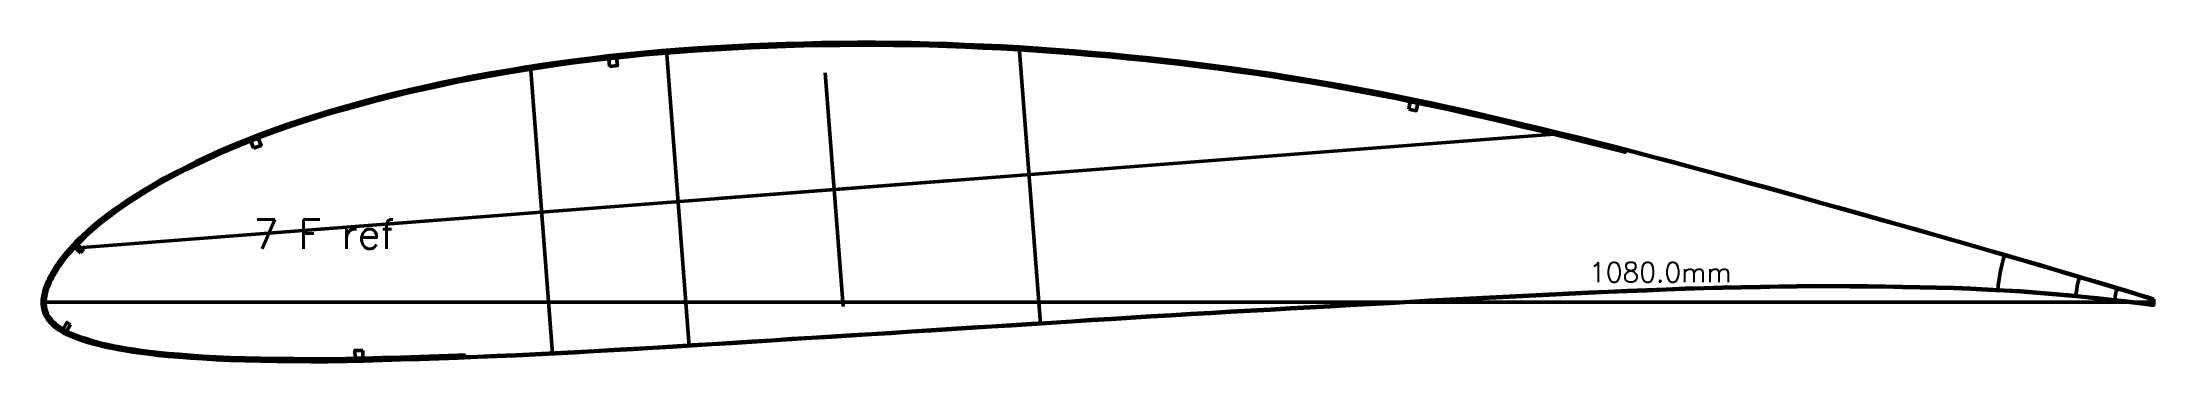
# Model space of a CAD drawing. Header units: metres. Extents: x -405 to 675, y -15418 to 133.
# Drawn here: x -405 to 675, y -1230 to -1067 of the extents above; entities that cross this region are included whole.
import ezdxf
from ezdxf.enums import TextEntityAlignment as Align

# ---------------------------------------------------------------- set-up
doc = ezdxf.new("R2010")
doc.units = ezdxf.units.M
for name, color, linetype, lineweight in [('FoilLayer', 7, 'Continuous', 50), ('RefFoilLayer', 7, 'Continuous', 50), ('StringerLayer', 7, 'Continuous', 50), ('SubLayer', 7, 'Continuous', 50), ('TextLayer', 7, 'Continuous', 50)]:
    doc.layers.add(name, color=color, linetype=linetype, lineweight=lineweight)
doc.styles.add('MSゴシック', font='romans')

msp = doc.modelspace()

# ---------------------------------------------------------------- texts
at = {"layer": 'TextLayer', "style": 'MSゴシック'}
msp.add_text('7 F ref', height=15, dxfattribs=at).set_placement((-297, -1172.7))
msp.add_text('1080.0mm', height=10, dxfattribs=at).set_placement((459, -1192.7), align=Align.BOTTOM_RIGHT)

# ---------------------------------------------------------------- linework, layer by layer
at = {"layer": 'FoilLayer'}
msp.add_lwpolyline([(674.9, -1198.8), (671.6, -1197.8), (666.3, -1196.1), (660.5, -1194.4), (654.2, -1192.5), (647.4, -1190.4), (640, -1188.3), (632.2, -1186), (624.1, -1183.5), (615.7, -1181.1), (607.2, -1178.6), (598.7, -1176.2), (590.1, -1173.6), (581.3, -1171.1), (572.4, -1168.5), (563.4, -1165.9), (554.2, -1163.4), (544.8, -1160.7), (535.3, -1158), (525.7, -1155.3), (516, -1152.6), (506.2, -1149.9), (496.5, -1147.2), (486.8, -1144.5), (477, -1141.8), (467.3, -1139.1), (457.6, -1136.5), (448, -1133.8), (438.4, -1131.2), (428.8, -1128.7), (419.2, -1126.1), (409.6, -1123.6), (404.9, -1122.4), (404.6, -1123.4), (399.8, -1122.2), (390.3, -1119.8), (380.8, -1117.4), (371.3, -1115), (361.9, -1112.7), (352.4, -1110.5), (342.9, -1108.2), (333.6, -1106), (324.2, -1103.9), (315, -1101.8), (305.8, -1099.8), (296.6, -1097.9), (287.5, -1096), (278.3, -1094.2), (269.2, -1092.5), (260.1, -1090.8), (251, -1089.2), (241.9, -1087.6), (232.8, -1086.2), (223.7, -1084.7), (214.5, -1083.4), (205.4, -1082.1), (196.2, -1080.8), (187.1, -1079.7), (177.9, -1078.6), (168.7, -1077.5), (159.5, -1076.5), (150.2, -1075.6), (141, -1074.7), (131.7, -1073.9), (122.5, -1073.1), (113.2, -1072.4), (104, -1071.7), (94.7, -1071.1), (85.5, -1070.6), (76.3, -1070.2), (67.1, -1069.8), (57.9, -1069.4), (48.7, -1069.1), (39.5, -1068.9), (30.4, -1068.8), (21.2, -1068.7), (12, -1068.7), (2.9, -1068.8), (-6.3, -1068.9), (-15.4, -1069.1), (-24.6, -1069.3), (-33.7, -1069.7), (-42.8, -1070), (-51.9, -1070.5), (-61, -1071), (-70, -1071.6), (-79, -1072.2), (-87.9, -1072.9), (-96.8, -1073.7), (-105.6, -1074.6), (-114.4, -1075.5), (-123.2, -1076.5), (-131.9, -1077.6), (-140.6, -1078.8), (-149.3, -1080.1), (-158, -1081.4), (-166.6, -1082.8), (-175.2, -1084.3), (-183.7, -1085.9), (-192.2, -1087.5), (-200.5, -1089.3), (-208.9, -1091.1), (-217.1, -1092.9), (-225.3, -1094.9), (-233.4, -1097), (-241.4, -1099.1), (-249.3, -1101.3), (-257.1, -1103.5), (-264.7, -1105.8), (-272.2, -1108.2), (-279.4, -1110.6), (-286.6, -1113.1), (-293.5, -1115.7), (-300.4, -1118.4), (-307, -1121.1), (-313.4, -1123.9), (-319.7, -1126.7), (-325.7, -1129.6), (-331.5, -1132.4), (-337, -1135.2), (-342.2, -1138), (-347.1, -1140.8), (-351.7, -1143.5), (-355.9, -1146.1), (-360, -1148.7), (-363.7, -1151.2), (-367.1, -1153.6), (-370.3, -1156), (-373.3, -1158.3), (-376, -1160.4), (-378.6, -1162.6), (-380.9, -1164.6), (-383, -1166.6), (-385, -1168.5), (-386.8, -1170.3), (-388.5, -1172.1), (-390.1, -1173.9), (-391.5, -1175.5), (-392.9, -1177.2), (-394.1, -1178.7), (-395.2, -1180.3), (-396.3, -1181.8), (-397.2, -1183.2), (-398.1, -1184.6), (-398.9, -1186), (-399.7, -1187.3), (-400.3, -1188.6), (-400.9, -1189.9), (-401.5, -1191.1), (-401.9, -1192.4), (-402.4, -1193.5), (-402.7, -1194.6), (-403, -1195.8), (-403.2, -1196.9), (-403.3, -1198), (-403.5, -1199), (-403.5, -1200.1), (-403.5, -1201), (-403.4, -1202), (-403.3, -1203), (-403, -1204), (-402.7, -1205), (-402.3, -1205.9), (-401.8, -1206.9), (-401.2, -1207.8), (-400.5, -1208.7), (-399.7, -1209.6), (-398.8, -1210.5), (-397.9, -1211.3), (-396.8, -1212.1), (-395.7, -1212.9), (-394.5, -1213.7), (-393.2, -1214.4), (-391.8, -1215.1), (-390.3, -1215.8), (-388.7, -1216.5), (-387, -1217.1), (-385.2, -1217.8), (-383.2, -1218.4), (-381.2, -1219.1), (-379, -1219.7), (-376.7, -1220.4), (-374.2, -1221), (-371.5, -1221.6), (-368.5, -1222.2), (-365.4, -1222.8), (-362, -1223.4), (-358.4, -1224), (-354.4, -1224.6), (-350.2, -1225.2), (-345.5, -1225.7), (-340.5, -1226.2), (-335, -1226.6), (-329.1, -1227.1), (-322.8, -1227.5), (-316, -1227.9), (-308.8, -1228.2), (-301.2, -1228.4), (-293.2, -1228.6), (-284.9, -1228.7), (-276.3, -1228.8), (-267.6, -1228.9), (-258.7, -1228.9), (-249.7, -1228.7), (-240.5, -1228.6), (-231.1, -1228.3), (-221.6, -1228), (-212, -1227.7), (-202.2, -1227.4), (-192.4, -1227), (-189.1, -1226.9), (-189, -1227.9), (-182.4, -1227.7), (-172.5, -1227.2), (-162.6, -1226.8), (-152.7, -1226.3), (-142.8, -1225.8), (-132.8, -1225.3), (-122.7, -1224.8), (-112.7, -1224.2), (-102.7, -1223.7), (-92.7, -1223.1), (-82.7, -1222.5), (-72.6, -1221.8), (-62.4, -1221.2), (-52.3, -1220.6), (-42.1, -1219.9), (-31.9, -1219.3), (-21.7, -1218.6), (-11.5, -1218), (-1.3, -1217.3), (9, -1216.7), (19.2, -1216.1), (29.4, -1215.4), (39.6, -1214.8), (49.8, -1214.1), (60.1, -1213.5), (70.3, -1212.8), (80.5, -1212.2), (90.7, -1211.6), (101, -1210.9), (111.2, -1210.3), (121.4, -1209.6), (131.6, -1208.9), (141.8, -1208.3), (152, -1207.7), (162.2, -1207), (172.4, -1206.4), (182.5, -1205.8), (192.7, -1205.2), (202.8, -1204.6), (213, -1204.1), (223.2, -1203.5), (233.4, -1202.9), (243.6, -1202.4), (253.8, -1201.8), (264, -1201.3), (274.2, -1200.7), (284.4, -1200.1), (294.6, -1199.6), (304.8, -1199), (315, -1198.5), (325.2, -1198), (335.3, -1197.4), (345.4, -1196.9), (355.6, -1196.4), (365.7, -1195.9), (375.8, -1195.4), (385.9, -1194.9), (395.9, -1194.5), (405.8, -1194), (415.7, -1193.6), (425.6, -1193.3), (435.3, -1192.9), (445, -1192.6), (454.6, -1192.3), (464.2, -1192.1), (473.8, -1192), (483.2, -1191.8), (492.5, -1191.6), (501.6, -1191.5), (510.7, -1191.6), (519.8, -1191.6), (528.8, -1191.7), (537.7, -1191.8), (546.5, -1192), (555.4, -1192.2), (564.1, -1192.3), (572.7, -1192.5), (581.3, -1192.9), (589.9, -1193.3), (598.5, -1193.8), (606.8, -1194.2), (615, -1194.9), (623.2, -1195.6), (631.2, -1196.3), (638.9, -1197.1), (646.3, -1197.8), (653.3, -1198.6), (659.8, -1199.3), (665.9, -1200), (671.5, -1200.7), (675, -1201.2)], close=True, dxfattribs=at)
at = {"layer": 'RefFoilLayer'}
msp.add_lwpolyline([(675, -1198.4), (671.7, -1197.3), (666.4, -1195.7), (660.6, -1193.9), (654.4, -1192), (647.5, -1190), (640.2, -1187.8), (632.4, -1185.5), (624.2, -1183.1), (615.8, -1180.6), (607.4, -1178.2), (598.8, -1175.7), (590.2, -1173.2), (581.4, -1170.6), (572.5, -1168.1), (563.5, -1165.5), (554.3, -1162.9), (544.9, -1160.3), (535.4, -1157.6), (525.8, -1154.9), (516.1, -1152.2), (506.4, -1149.5), (496.6, -1146.7), (486.9, -1144), (477.2, -1141.3), (467.5, -1138.7), (457.8, -1136), (448.1, -1133.4), (438.5, -1130.8), (428.9, -1128.2), (419.3, -1125.7), (409.7, -1123.2), (400.2, -1120.7), (390.7, -1118.3), (381.2, -1115.9), (371.7, -1113.6), (362.2, -1111.3), (352.7, -1109), (343.3, -1106.8), (333.9, -1104.6), (324.6, -1102.4), (315.3, -1100.4), (306.1, -1098.4), (296.9, -1096.4), (287.8, -1094.5), (278.6, -1092.7), (269.5, -1091), (260.4, -1089.3), (251.3, -1087.7), (242.1, -1086.2), (233, -1084.7), (223.9, -1083.2), (214.8, -1081.9), (205.6, -1080.6), (196.4, -1079.4), (187.3, -1078.2), (178.1, -1077.1), (168.9, -1076), (159.6, -1075), (150.4, -1074.1), (141.1, -1073.2), (131.8, -1072.4), (122.6, -1071.6), (113.3, -1070.9), (104.1, -1070.2), (94.8, -1069.6), (85.6, -1069.1), (76.4, -1068.7), (67.1, -1068.3), (57.9, -1067.9), (48.7, -1067.6), (39.6, -1067.4), (30.4, -1067.3), (21.2, -1067.2), (12, -1067.2), (2.9, -1067.3), (-6.3, -1067.4), (-15.5, -1067.6), (-24.6, -1067.8), (-33.8, -1068.2), (-42.9, -1068.5), (-52, -1069), (-61.1, -1069.5), (-70.1, -1070.1), (-79.1, -1070.7), (-88.1, -1071.4), (-97, -1072.2), (-105.8, -1073.1), (-114.6, -1074), (-123.4, -1075.1), (-132.1, -1076.2), (-140.9, -1077.3), (-149.6, -1078.6), (-158.2, -1079.9), (-166.9, -1081.4), (-175.5, -1082.9), (-184, -1084.4), (-192.5, -1086.1), (-200.9, -1087.8), (-209.2, -1089.6), (-217.5, -1091.5), (-225.6, -1093.4), (-233.7, -1095.5), (-241.8, -1097.6), (-249.7, -1099.8), (-257.5, -1102.1), (-265.2, -1104.4), (-272.6, -1106.8), (-279.9, -1109.2), (-287.1, -1111.7), (-294.1, -1114.4), (-300.9, -1117), (-307.6, -1119.8), (-314.1, -1122.5), (-320.3, -1125.4), (-326.3, -1128.2), (-332.1, -1131.1), (-337.7, -1133.9), (-342.9, -1136.7), (-347.8, -1139.5), (-352.4, -1142.2), (-356.8, -1144.9), (-360.8, -1147.5), (-364.5, -1150), (-368, -1152.4), (-371.3, -1154.8), (-374.2, -1157.1), (-377, -1159.3), (-379.5, -1161.4), (-381.9, -1163.5), (-384.1, -1165.5), (-386.1, -1167.4), (-387.9, -1169.3), (-389.6, -1171.1), (-391.2, -1172.9), (-392.7, -1174.6), (-394, -1176.2), (-395.3, -1177.8), (-396.5, -1179.4), (-397.5, -1180.9), (-398.5, -1182.4), (-399.4, -1183.9), (-400.2, -1185.3), (-401, -1186.6), (-401.7, -1188), (-402.3, -1189.3), (-402.9, -1190.6), (-403.3, -1191.8), (-403.8, -1193.1), (-404.2, -1194.3), (-404.4, -1195.5), (-404.7, -1196.7), (-404.8, -1197.8), (-405, -1199), (-405, -1200.1), (-405, -1201.2), (-404.9, -1202.3), (-404.7, -1203.4), (-404.4, -1204.5), (-404.1, -1205.6), (-403.6, -1206.6), (-403, -1207.7), (-402.4, -1208.7), (-401.6, -1209.7), (-400.8, -1210.7), (-399.8, -1211.6), (-398.8, -1212.5), (-397.7, -1213.4), (-396.5, -1214.2), (-395.2, -1215), (-393.9, -1215.8), (-392.4, -1216.5), (-390.9, -1217.2), (-389.2, -1217.9), (-387.5, -1218.6), (-385.7, -1219.2), (-383.7, -1219.9), (-381.6, -1220.5), (-379.4, -1221.2), (-377, -1221.8), (-374.5, -1222.4), (-371.8, -1223.1), (-368.8, -1223.7), (-365.7, -1224.3), (-362.3, -1224.9), (-358.6, -1225.5), (-354.6, -1226.1), (-350.3, -1226.6), (-345.7, -1227.2), (-340.6, -1227.7), (-335.2, -1228.1), (-329.2, -1228.6), (-322.9, -1229), (-316.1, -1229.4), (-308.9, -1229.7), (-301.2, -1229.9), (-293.2, -1230.1), (-284.9, -1230.2), (-276.3, -1230.3), (-267.6, -1230.4), (-258.7, -1230.4), (-249.7, -1230.2), (-240.4, -1230.1), (-231.1, -1229.8), (-221.5, -1229.5), (-211.9, -1229.2), (-202.1, -1228.9), (-192.3, -1228.5), (-182.4, -1228.1), (-172.5, -1227.7), (-162.6, -1227.3), (-152.7, -1226.8), (-142.7, -1226.3), (-132.7, -1225.8), (-122.7, -1225.2), (-112.7, -1224.7), (-102.7, -1224.1), (-92.7, -1223.5), (-82.6, -1222.9), (-72.5, -1222.3), (-62.4, -1221.6), (-52.2, -1221), (-42.1, -1220.4), (-31.9, -1219.7), (-21.7, -1219.1), (-11.5, -1218.4), (-1.2, -1217.8), (9, -1217.2), (19.2, -1216.5), (29.4, -1215.9), (39.6, -1215.2), (49.9, -1214.6), (60.1, -1213.9), (70.3, -1213.3), (80.5, -1212.6), (90.8, -1212), (101, -1211.4), (111.2, -1210.7), (121.4, -1210.1), (131.6, -1209.4), (141.8, -1208.8), (152, -1208.1), (162.2, -1207.5), (172.4, -1206.9), (182.6, -1206.3), (192.7, -1205.7), (202.9, -1205.1), (213, -1204.5), (223.2, -1204), (233.4, -1203.4), (243.6, -1202.8), (253.8, -1202.3), (264, -1201.7), (274.2, -1201.1), (284.4, -1200.6), (294.6, -1200), (304.8, -1199.5), (315, -1198.9), (325.2, -1198.4), (335.3, -1197.9), (345.4, -1197.4), (355.6, -1196.9), (365.7, -1196.4), (375.8, -1195.9), (385.9, -1195.4), (395.9, -1194.9), (405.9, -1194.5), (415.8, -1194.1), (425.6, -1193.7), (435.4, -1193.4), (445, -1193), (454.6, -1192.8), (464.2, -1192.6), (473.8, -1192.4), (483.2, -1192.2), (492.5, -1192.1), (501.6, -1192), (510.7, -1192), (519.8, -1192.1), (528.8, -1192.1), (537.7, -1192.2), (546.5, -1192.4), (555.4, -1192.6), (564.1, -1192.8), (572.7, -1193), (581.2, -1193.3), (589.9, -1193.8), (598.5, -1194.2), (606.8, -1194.7), (615, -1195.3), (623.2, -1196), (631.2, -1196.8), (638.9, -1197.5), (646.3, -1198.3), (653.2, -1199.1), (659.8, -1199.8), (665.9, -1200.5), (671.5, -1201.2), (674.9, -1201.6)], close=True, dxfattribs=at)
at = {"layer": 'StringerLayer'}
for points in [[(-114.8, -1079.6), (-110.8, -1079.1), (-111.3, -1075.2), (-115.2, -1075.6), (-114.8, -1079.6)], [(293.9, -1101.4), (297.8, -1102.2), (298.6, -1098.3), (294.7, -1097.5), (293.9, -1101.4)], [(-296.9, -1121.3), (-293.1, -1119.9), (-294.6, -1116.2), (-298.3, -1117.6), (-296.9, -1121.3)], [(-385.5, -1174.8), (-384.1, -1173.3), (-387, -1170.6), (-388.4, -1172), (-385.5, -1174.8)], [(-390.6, -1211.3), (-392.4, -1210.3), (-394.3, -1213.8), (-392.6, -1214.8), (-390.6, -1211.3)], [(-241.1, -1224.6), (-245.1, -1224.6), (-245, -1228.6), (-241, -1228.6), (-241.1, -1224.6)]]:
    msp.add_lwpolyline(points, dxfattribs=at)
at = {"layer": 'SubLayer'}
for p, q in [((-155.3, -1079.5), (-144, -1226.3)), ((-85.7, -1071.3), (-74.1, -1222.4)), ((94.7, -1069.6), (105.6, -1211.1)), ((-4.6, -1082.9), (4.6, -1202.1)), ((372.7, -1113.8), (-391, -1172.6)), ((-59.8, -1147.1), (59.8, -1137.9)), ((-405, -1200), (675, -1200))]:
    msp.add_line(p, q, dxfattribs=at)
for radius, start, end in [(80, 162.6467, 175.415), (40, 161.6099, 175.2814), (20, 159.753, 176.5634)]:
    msp.add_arc((675, -1200), radius, start, end, dxfattribs=at)

msp.set_redraw_order([(e.dxf.handle, doc.entitydb.next_handle()) for e in msp.query("TEXT MTEXT ATTDEF DIMENSION ARC_DIMENSION")])  # texts and dimensions are drawn at this point

doc.saveas('drawing.dxf')
